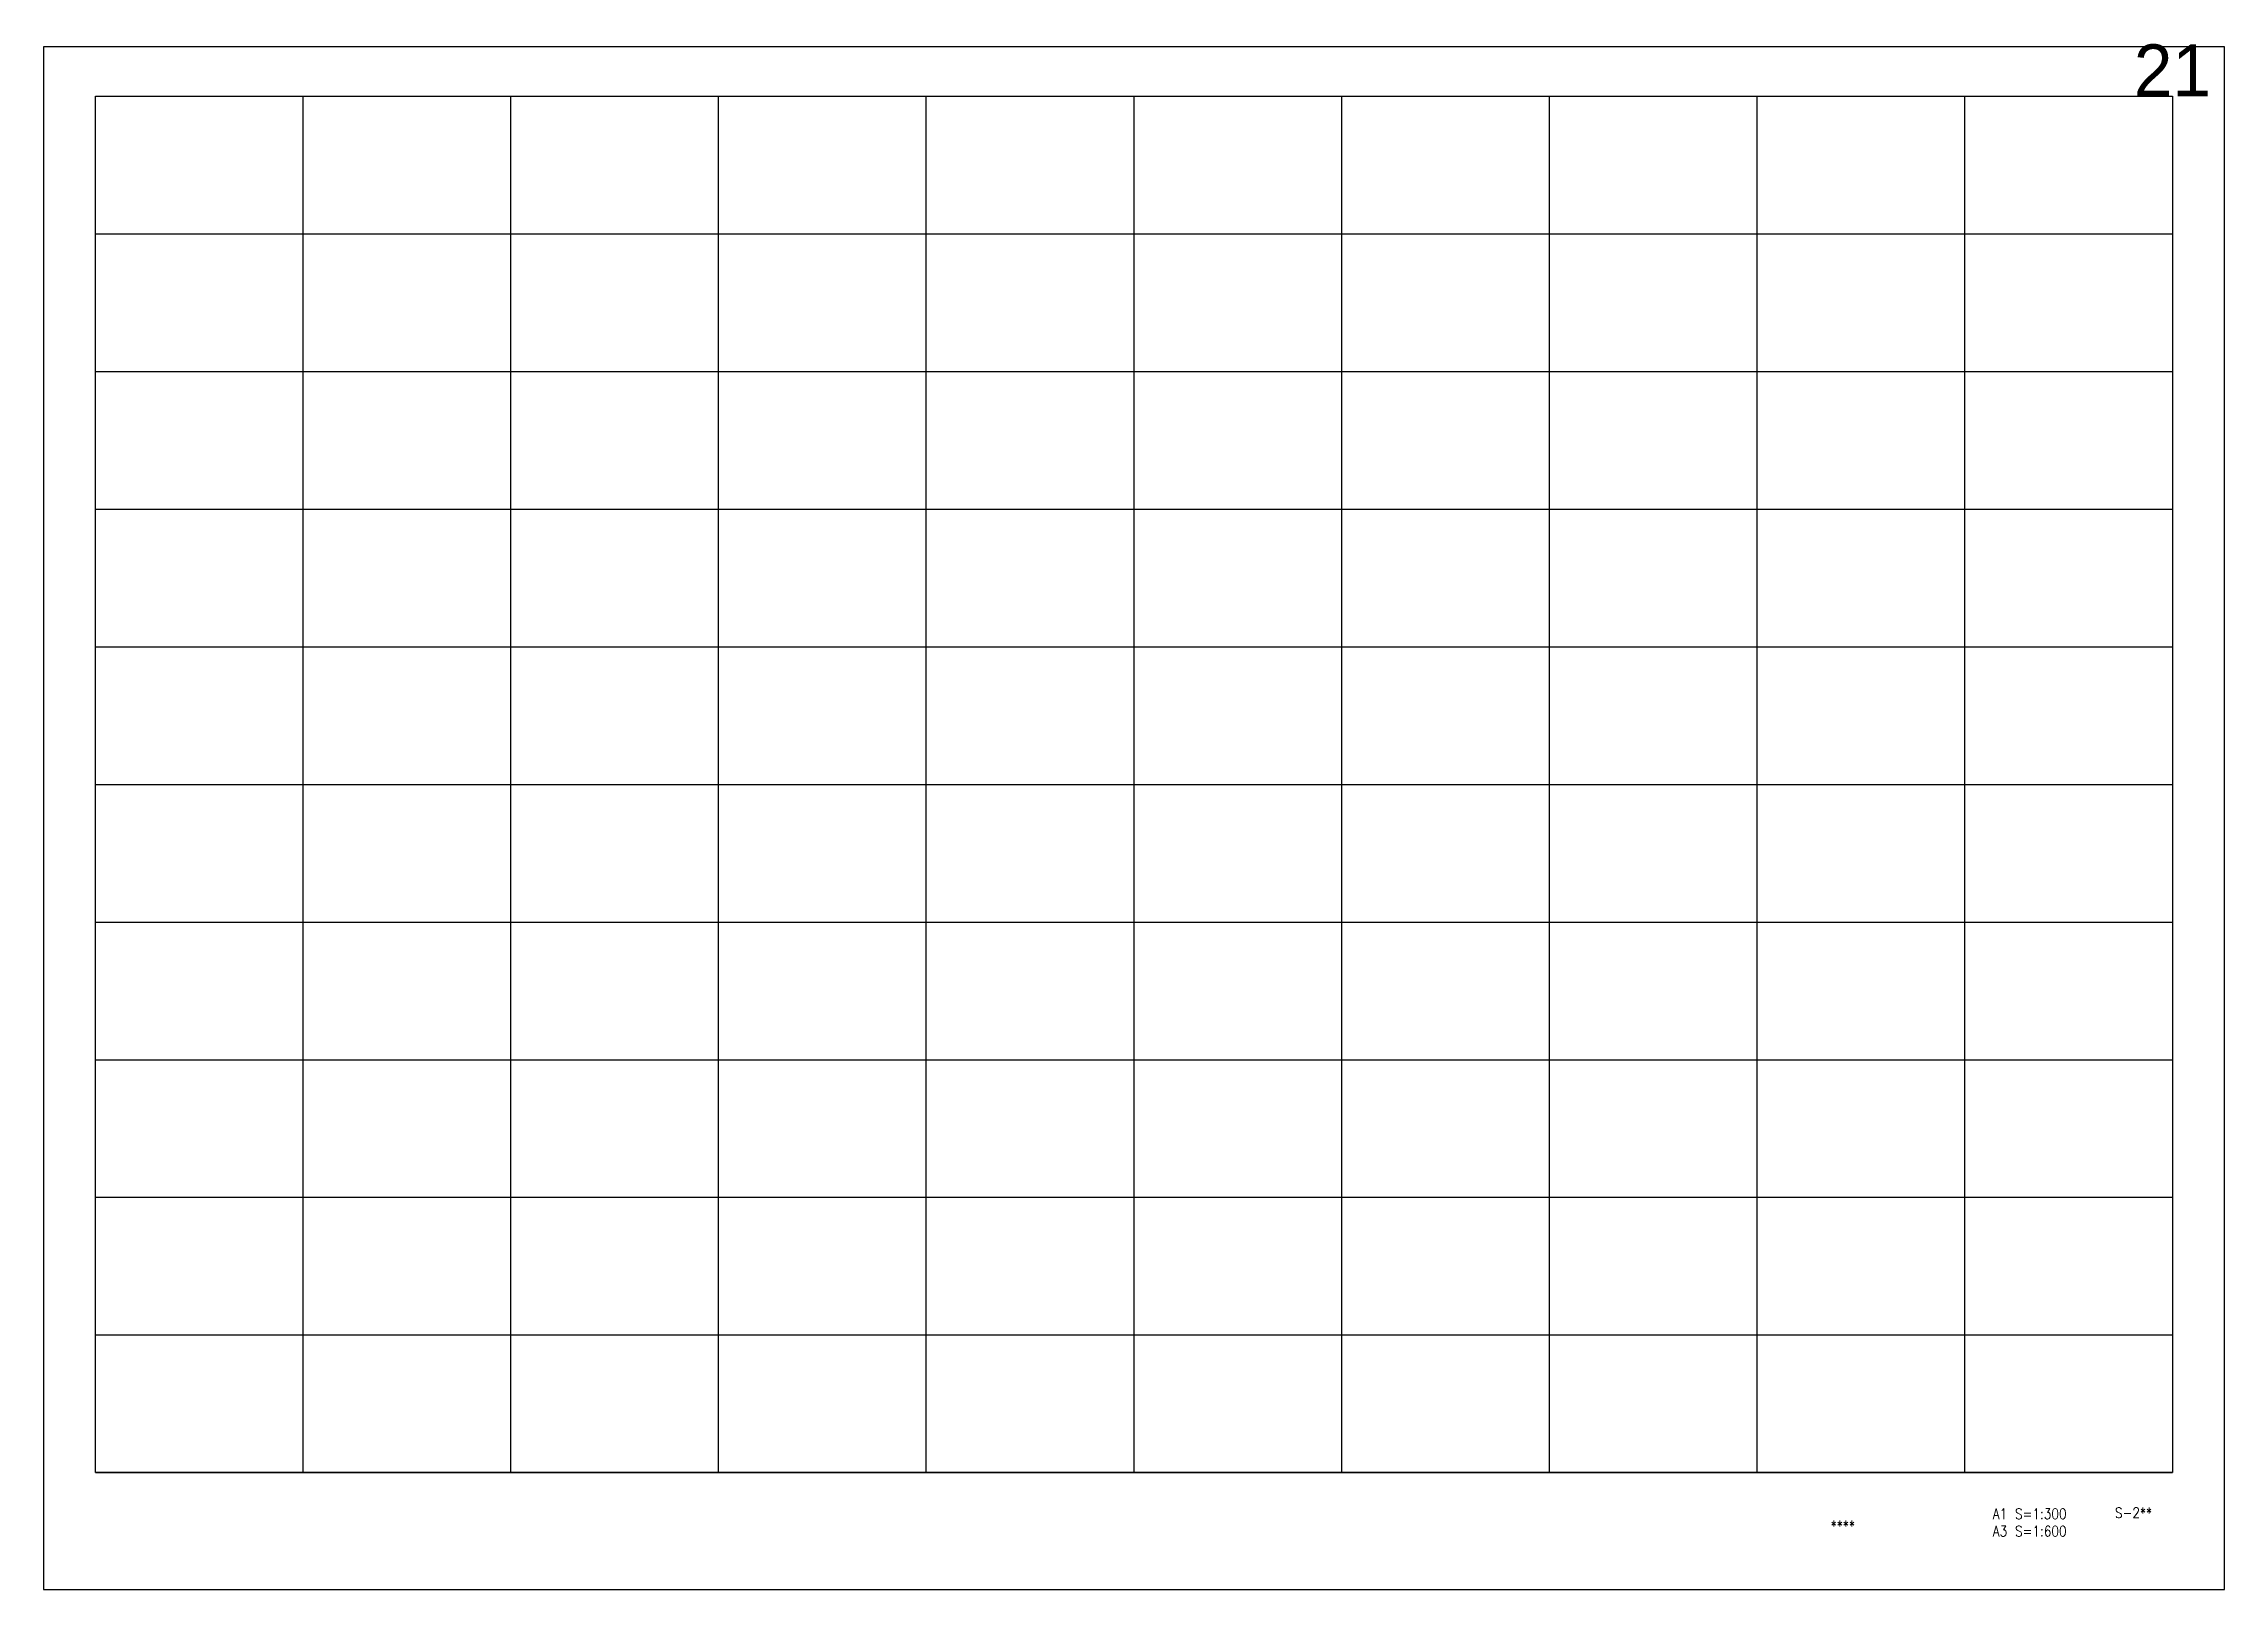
# Model space of a CAD drawing. Extents: x -102655 to 1332000, y -2014200 to 210463.
# Drawn here: x 1080000 to 1332000, y -178200 to 389 of the extents above; entities that cross this region are included whole.
import ezdxf
from ezdxf.enums import TextEntityAlignment as Align

# ---------------------------------------------------------------- set-up
doc = ezdxf.new("R2010")
doc.units = 0
doc.header["$MEASUREMENT"] = 0
doc.layers.add('99_レイアウト枠', color=251, linetype='CONTINUOUS', plot=False)
doc.layers.add('99_頁番号', color=6, linetype='CONTINUOUS')
doc.styles.add('DRACAD', font='txt', dxfattribs={"width": 0.85, "bigfont": 'extfont2'})
doc.styles.get("Standard").update_dxf_attribs({"font": 'Osaka.ttc'})

msp = doc.modelspace()

# ---------------------------------------------------------------- texts
at = {"layer": '99_レイアウト枠'}
msp.add_text('21', height=6000, dxfattribs=at).set_placement((1325999.99989, -5700), align=Align.CENTER)
at = {"layer": '99_頁番号', "char_height": 1200, "attachment_point": 5, "style": 'DRACAD'}
for s, insert in [('{S-2**}', (1321499.99989, -169350)), ('{  ****  }', (1286999.99989, -170850)), ('A1 S=1:300^JA3 S=1:600', (1309499.99989, -170472.95597))]:
    msp.add_mtext(s, dxfattribs=dict(at, insert=insert))

# ---------------------------------------------------------------- linework, layer by layer
at = {"layer": '99_レイアウト枠'}
for p, q in [((1086000, -164700), (1086000, -5700)), ((1110000, -164700), (1110000, -5700)), ((1134000, -164700), (1134000, -5700)), ((1158000, -164700), (1158000, -5700)), ((1182000, -164700), (1182000, -5700)), ((1206000, -164700), (1206000, -5700)), ((1229999.99994, -164700), (1229999.99994, -5700)), ((1253999.99994, -164700), (1253999.99994, -5700)), ((1277999.99994, -164700), (1277999.99994, -5700)), ((1301999.99994, -164700), (1301999.99994, -5700)), ((1086000, -21600), (1325999.99989, -21600)), ((1086000, -37500), (1325999.99989, -37500)), ((1086000, -53400), (1325999.99989, -53400)), ((1086000, -69300), (1325999.99989, -69300)), ((1086000, -85200), (1325999.99989, -85200)), ((1086000, -101100), (1325999.99989, -101100)), ((1086000, -117000), (1325999.99989, -117000)), ((1086000, -132900), (1325999.99989, -132900)), ((1086000, -148800), (1325999.99989, -148800)), ((1086000, -164700), (1325999.99989, -164700))]:
    msp.add_line(p, q, dxfattribs=at)
for points in [[(1080000, -178200), (1332000, -178200), (1332000, 0), (1080000, 0)], [(1086000, -5700), (1325999.99989, -5700), (1325999.99989, -164700), (1086000, -164700)]]:
    msp.add_lwpolyline(points, close=True, dxfattribs=at)

msp.set_redraw_order([(e.dxf.handle, doc.entitydb.next_handle()) for e in msp.query("TEXT MTEXT ATTDEF DIMENSION ARC_DIMENSION")])  # texts and dimensions are drawn at this point

doc.saveas('drawing.dxf')
